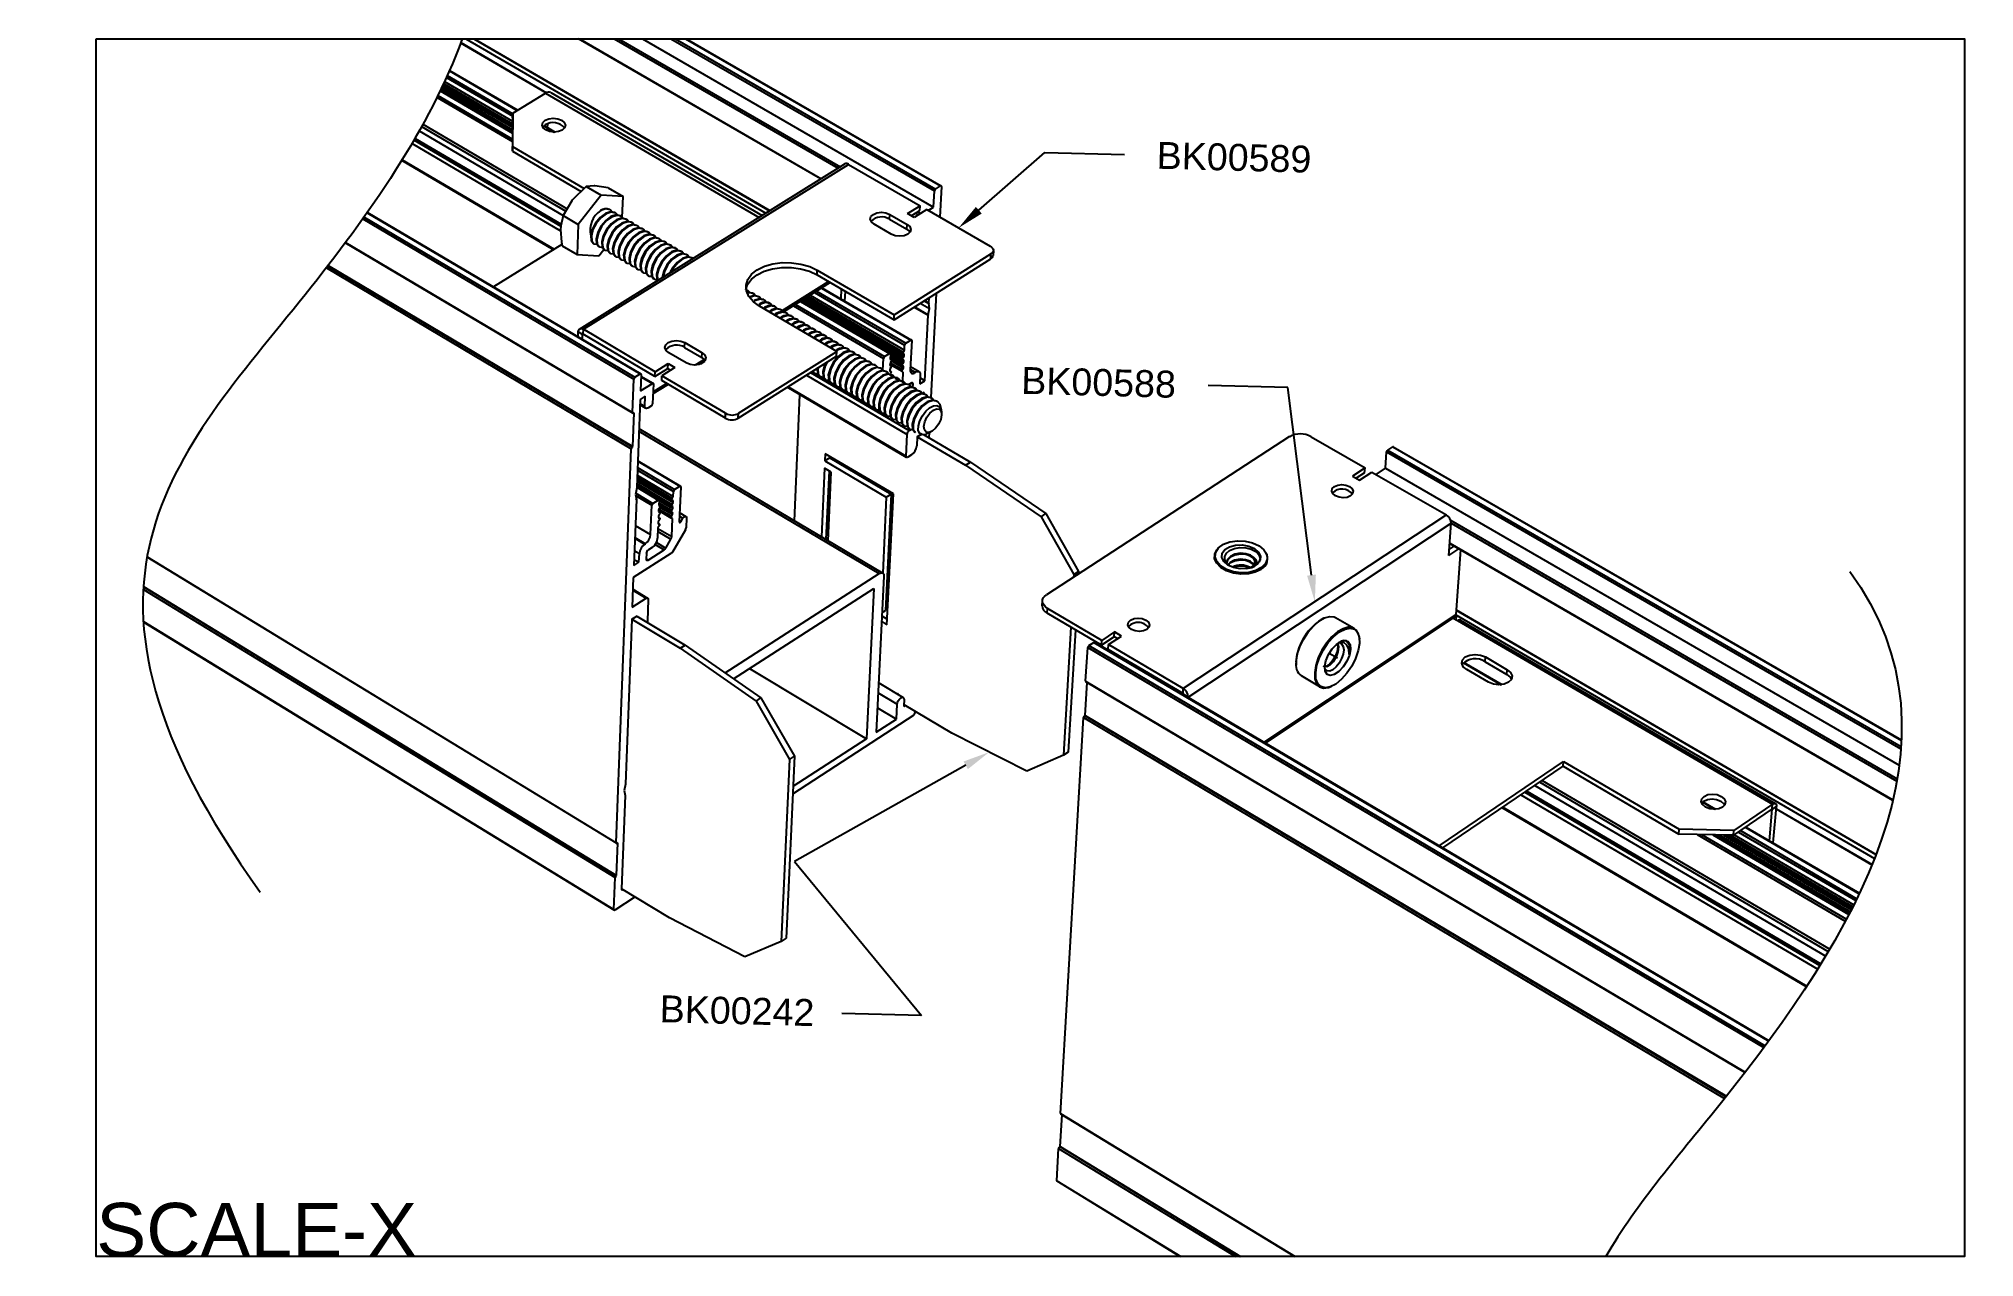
# Model space of a CAD drawing. Extents: x -0.4 to 13.1, y -8.5 to 0.
import ezdxf
from ezdxf import colors
from ezdxf.entities.mleader import LeaderData, LeaderLine
from ezdxf.math import Vec2, Vec3

# ---------------------------------------------------------------- set-up
doc = ezdxf.new("R2010")
doc.units = 0
doc.header["$LTSCALE"] = 0.5
doc.header["$MEASUREMENT"] = 0
doc.linetypes.add('PHANTOM', pattern=[0.5, 0.25, -0.05, 0.05, -0.05, 0.05, -0.05])
for name, color, linetype in [('Brackets', 181, 'CONTINUOUS'), ('Dimension', 10, 'CONTINUOUS'), ('FAB DWG', 221, 'CONTINUOUS'), ('Hardware', 242, 'CONTINUOUS'), ('Housing', 150, 'CONTINUOUS')]:
    doc.layers.add(name, color=color, linetype=linetype)
doc.layers.add('Text-Unprinted', color=131, linetype='CONTINUOUS', plot=False)
doc.styles.add('LSAD_Standard', font='arial.ttf')
doc.styles.get("Standard").update_dxf_attribs({"font": 'arial.ttf'})

msp = doc.modelspace()

# ---------------------------------------------------------------- texts
at = {"layer": 'Text-Unprinted', "ltscale": 0.5, "transparency": 16777216, "style": 'LSAD_Standard'}
msp.add_attdef('SCALE-X', (0, -8.508), 'XEffectiveScaleFactor', height=0.375, dxfattribs=at)

# ---------------------------------------------------------------- linework, layer by layer
at = {"layer": 'Brackets', "linetype": 'Continuous', "transparency": 16777216}
for p, q in [((2.91, -0.52), (3.139, -0.38)), ((3.139, -0.38), (4.63, -1.248)), ((3.175, -0.376), (4.651, -1.235)), ((2.91, -0.52), (2.908, -0.753)), ((2.909, -0.553), (2.91, -0.52)), ((2.909, -0.553), (2.907, -0.786)), ((3.126, -0.609), (3.2, -0.652)), ((3.129, -0.607), (3.205, -0.652)), ((3.153, -0.621), (3.154, -0.594)), ((2.907, -0.786), (2.908, -0.753)), ((2.907, -0.786), (3.387, -1.067)), ((2.908, -0.753), (3.409, -1.046)), ((3.377, -2.028), (5.229, -0.875)), ((3.403, -2.03), (5.255, -0.878)), ((5.255, -0.878), (5.756, -1.167)), ((5.667, -1.222), (5.756, -1.167)), ((5.694, -1.238), (5.754, -1.2)), ((5.802, -1.194), (5.714, -1.249)), ((5.754, -1.2), (5.756, -1.167)), ((5.802, -1.194), (6.246, -1.45)), ((5.554, -1.366), (5.434, -1.296)), ((5.542, -1.261), (5.544, -1.227)), ((5.542, -1.261), (5.662, -1.33)), ((5.544, -1.227), (5.664, -1.297)), ((5.662, -1.33), (5.664, -1.297)), ((5.714, -1.249), (5.667, -1.222)), ((3.253, -1.438), (2.775, -1.733)), ((6.267, -1.481), (6.265, -1.514)), ((5.036, -1.65), (5.037, -1.617)), ((5.037, -1.617), (5.575, -1.93)), ((5.574, -1.964), (6.249, -1.538)), ((5.575, -1.93), (6.25, -1.504)), ((6.249, -1.538), (6.25, -1.504)), ((4.79, -1.901), (5.115, -1.697)), ((5.127, -1.704), (4.799, -1.91)), ((5.036, -1.65), (5.574, -1.964)), ((5.204, -1.818), (5.207, -1.75)), ((5.173, -2.185), (4.634, -1.869)), ((5.23, -1.834), (5.234, -1.766)), ((5.574, -1.964), (5.575, -1.93)), ((3.366, -2.083), (3.367, -2.047)), ((3.398, -2.066), (3.367, -2.047)), ((3.397, -2.101), (3.398, -2.066)), ((3.401, -2.064), (3.398, -2.066)), ((3.401, -2.064), (3.403, -2.03)), ((3.903, -2.36), (3.401, -2.064)), ((3.904, -2.327), (3.403, -2.03)), ((4.11, -2.157), (4.112, -2.123)), ((4.11, -2.157), (4.231, -2.228)), ((4.112, -2.123), (4.232, -2.194)), ((3.904, -2.327), (3.995, -2.27)), ((4.042, -2.297), (3.951, -2.354)), ((3.994, -2.304), (3.995, -2.27)), ((3.995, -2.27), (4.042, -2.297)), ((4.12, -2.265), (4, -2.194)), ((4.187, -2.279), (4.248, -2.241)), ((4.249, -2.255), (4.221, -2.273)), ((4.231, -2.228), (4.232, -2.194)), ((4.485, -2.651), (5.171, -2.218)), ((4.487, -2.617), (5.173, -2.185)), ((5.171, -2.218), (5.173, -2.185)), ((3.995, -2.415), (3.889, -2.481)), ((3.89, -2.466), (3.983, -2.408)), ((3.903, -2.36), (3.994, -2.304)), ((3.903, -2.36), (3.904, -2.327)), ((3.95, -2.388), (3.951, -2.354)), ((4.395, -2.651), (3.95, -2.388)), ((4.396, -2.617), (3.951, -2.354)), ((3.994, -2.304), (4.013, -2.315)), ((4.877, -3.367), (4.916, -2.488)), ((4.395, -2.651), (4.396, -2.617)), ((4.485, -2.651), (4.487, -2.617)), ((5.736, -2.782), (6.073, -2.979)), ((5.779, -2.766), (6.107, -2.958)), ((8.337, -2.78), (6.638, -3.886)), ((8.487, -2.781), (8.864, -2.999)), ((5.093, -2.899), (5.09, -2.95)), ((5.124, -2.929), (5.09, -2.95)), ((5.09, -2.95), (5.519, -3.203)), ((5.569, -3.18), (5.093, -2.899)), ((5.124, -2.918), (5.124, -2.929)), ((5.124, -2.929), (5.553, -3.182)), ((6.073, -2.979), (6.107, -2.958)), ((6.107, -2.958), (6.633, -3.318)), ((5.088, -3), (5.066, -3.479)), ((5.135, -3.028), (5.088, -3)), ((5.12, -3.019), (5.098, -3.498)), ((5.113, -3.507), (5.135, -3.028)), ((6.073, -2.979), (6.6, -3.34)), ((8.864, -2.999), (8.776, -3.056)), ((8.776, -3.056), (8.824, -3.084)), ((8.861, -3.032), (8.802, -3.071)), ((8.824, -3.084), (8.912, -3.027)), ((8.861, -3.032), (8.864, -2.999)), ((8.912, -3.027), (9.432, -3.327)), ((5.519, -3.203), (5.494, -3.733)), ((5.553, -3.182), (5.513, -3.994)), ((5.519, -3.203), (5.553, -3.182)), ((5.524, -4.094), (5.569, -3.18)), ((6.6, -3.34), (6.633, -3.318)), ((6.6, -3.34), (6.83, -3.743)), ((6.633, -3.318), (6.863, -3.721)), ((9.432, -3.327), (7.594, -4.54)), ((7.627, -4.599), (9.465, -3.385)), ((9.448, -3.611), (9.465, -3.385)), ((7.825, -3.649), (7.821, -3.64)), ((9.448, -3.611), (9.519, -3.564)), ((9.451, -3.569), (9.487, -3.545)), ((9.531, -3.571), (9.497, -4.022)), ((6.83, -3.743), (6.828, -3.762)), ((6.83, -3.743), (6.863, -3.721)), ((6.863, -3.721), (6.862, -3.74)), ((8.09, -3.673), (8.076, -3.689)), ((8.171, -3.662), (8.166, -3.671)), ((3.741, -4.055), (4.079, -4.258)), ((3.776, -4.033), (4.114, -4.236)), ((5.489, -4.031), (5.526, -4.054)), ((5.49, -4.009), (5.513, -3.994)), ((6.608, -3.961), (6.61, -3.927)), ((6.644, -4.014), (6.646, -3.98)), ((7.022, -4.237), (6.644, -4.014)), ((7.024, -4.203), (6.646, -3.98)), ((9.497, -4.022), (8.157, -4.914)), ((8.168, -4.921), (9.48, -4.048)), ((8.575, -4.048), (8.58, -4.046)), ((8.658, -4.043), (8.788, -4.119)), ((9.503, -4.033), (9.48, -4.048)), ((9.48, -4.048), (9.509, -4.065)), ((9.501, -4.061), (9.503, -4.033)), ((5.487, -4.072), (5.524, -4.094)), ((6.808, -4.111), (6.757, -5.006)), ((6.84, -4.13), (6.79, -4.984)), ((7.112, -4.178), (7.022, -4.237)), ((7.114, -4.144), (7.024, -4.203)), ((7.072, -4.232), (7.162, -4.173)), ((7.112, -4.178), (7.114, -4.144)), ((7.134, -4.191), (7.112, -4.178)), ((7.162, -4.173), (7.114, -4.144)), ((8.824, -4.188), (8.824, -4.194)), ((9.509, -4.065), (11.71, -5.347)), ((9.529, -4.062), (11.73, -5.343)), ((4.079, -4.258), (4.114, -4.236)), ((4.079, -4.258), (4.609, -4.627)), ((4.114, -4.236), (4.643, -4.604)), ((7.022, -4.237), (7.024, -4.203)), ((7.07, -4.266), (7.072, -4.232)), ((7.592, -4.574), (7.07, -4.266)), ((7.594, -4.54), (7.072, -4.232)), ((8.614, -4.292), (8.672, -4.326)), ((9.703, -4.353), (9.705, -4.319)), ((9.705, -4.319), (9.857, -4.408)), ((8.382, -4.347), (8.382, -4.377)), ((8.383, -4.382), (8.382, -4.377)), ((8.548, -4.528), (8.419, -4.452)), ((9.726, -4.495), (9.574, -4.407)), ((9.703, -4.353), (9.854, -4.441)), ((9.854, -4.441), (9.857, -4.408)), ((7.592, -4.574), (7.594, -4.54)), ((7.595, -4.58), (7.627, -4.599)), ((7.595, -4.58), (7.595, -4.582)), ((8.631, -4.524), (8.626, -4.526)), ((4.609, -4.627), (4.643, -4.604)), ((4.609, -4.627), (4.842, -5.035)), ((4.643, -4.604), (4.877, -5.013)), ((5.976, -4.852), (5.643, -4.653)), ((7.627, -4.599), (7.627, -4.601)), ((6.501, -5.116), (5.976, -4.852)), ((6.79, -4.984), (6.757, -5.006)), ((4.842, -5.035), (4.785, -6.306)), ((4.877, -5.013), (4.819, -6.284)), ((4.842, -5.035), (4.877, -5.013)), ((6.757, -5.006), (6.501, -5.116)), ((9.382, -5.638), (10.251, -5.05)), ((9.407, -5.653), (10.248, -5.083)), ((10.248, -5.083), (10.251, -5.05)), ((10.248, -5.083), (11.056, -5.556)), ((10.251, -5.05), (11.059, -5.523)), ((11.707, -5.381), (11.438, -5.565)), ((11.71, -5.347), (11.441, -5.532)), ((11.689, -5.603), (11.709, -5.382)), ((11.707, -5.381), (11.71, -5.347)), ((11.709, -5.382), (11.707, -5.381)), ((11.709, -5.382), (11.737, -5.363)), ((11.714, -5.618), (11.737, -5.363)), ((11.056, -5.556), (11.059, -5.523)), ((11.441, -5.532), (11.059, -5.523)), ((11.438, -5.565), (11.441, -5.532)), ((11.438, -5.565), (11.056, -5.556)), ((4.004, -6.142), (3.67, -5.938)), ((4.531, -6.414), (4.004, -6.142)), ((4.785, -6.306), (4.531, -6.414)), ((4.819, -6.284), (4.785, -6.306))]:
    msp.add_line(p, q, dxfattribs=at)
at = {"layer": 'Brackets', "linetype": 'Continuous', "transparency": 16777216, "flags": 128}
for points in [[(3.136, -0.569), (3.162, -0.559), (3.193, -0.555), (3.224, -0.559), (3.251, -0.569), (3.269, -0.585), (3.277, -0.604), (3.271, -0.622), (3.255, -0.638), (3.229, -0.648), (3.198, -0.652), (3.167, -0.648), (3.14, -0.637), (3.122, -0.622), (3.114, -0.603), (3.12, -0.585), (3.136, -0.569)], [(3.118, -0.618), (3.119, -0.618), (3.135, -0.602)], [(5.434, -1.296), (5.415, -1.28), (5.407, -1.261), (5.412, -1.242), (5.429, -1.227), (5.454, -1.216), (5.485, -1.212), (5.516, -1.216), (5.544, -1.227)], [(5.664, -1.297), (5.683, -1.313), (5.69, -1.332), (5.686, -1.35), (5.669, -1.366), (5.644, -1.377), (5.613, -1.38), (5.581, -1.376), (5.554, -1.366)], [(5.662, -1.33), (5.681, -1.346), (5.685, -1.352)], [(6.246, -1.45), (6.254, -1.456), (6.261, -1.463), (6.265, -1.47), (6.267, -1.477), (6.266, -1.485), (6.263, -1.492), (6.258, -1.499), (6.25, -1.504)], [(4.538, -1.755), (4.55, -1.716), (4.577, -1.68), (4.616, -1.649), (4.667, -1.624), (4.725, -1.607), (4.789, -1.598), (4.856, -1.598), (4.921, -1.608), (4.982, -1.625), (5.036, -1.65)], [(4.634, -1.869), (4.591, -1.838), (4.559, -1.801), (4.542, -1.762), (4.54, -1.722), (4.552, -1.682), (4.578, -1.646), (4.618, -1.615), (4.668, -1.59), (4.727, -1.573), (4.791, -1.564), (4.857, -1.565), (4.923, -1.574), (4.984, -1.592), (5.037, -1.617)], [(3.367, -2.047), (3.368, -2.04), (3.37, -2.035), (3.374, -2.03), (3.378, -2.027), (3.383, -2.025), (3.389, -2.025), (3.396, -2.027), (3.403, -2.03)], [(4, -2.194), (3.981, -2.177), (3.973, -2.158), (3.979, -2.139), (3.995, -2.123), (4.021, -2.112), (4.053, -2.108), (4.084, -2.112), (4.112, -2.123)], [(4.232, -2.194), (4.251, -2.211), (4.259, -2.23), (4.254, -2.249), (4.237, -2.265), (4.211, -2.276), (4.179, -2.28), (4.148, -2.276), (4.12, -2.265)], [(4.231, -2.228), (4.25, -2.244), (4.254, -2.25)], [(8.763, -3.194), (8.739, -3.204), (8.711, -3.207), (8.682, -3.203), (8.657, -3.193), (8.639, -3.178), (8.632, -3.161), (8.635, -3.143), (8.65, -3.128), (8.673, -3.119), (8.701, -3.115), (8.73, -3.119), (8.756, -3.129), (8.773, -3.144), (8.781, -3.161), (8.777, -3.179), (8.763, -3.194)], [(8.123, -3.542), (8.157, -3.57), (8.177, -3.602), (8.181, -3.635), (8.168, -3.667), (8.141, -3.695), (8.101, -3.716), (8.052, -3.729), (7.998, -3.732), (7.944, -3.724), (7.895, -3.708), (7.855, -3.683), (7.828, -3.653), (7.816, -3.62), (7.821, -3.586), (7.841, -3.556), (7.875, -3.531), (7.92, -3.515), (7.972, -3.507), (8.027, -3.509), (8.078, -3.521), (8.123, -3.542)], [(8.138, -3.707), (8.097, -3.726), (8.049, -3.738), (7.996, -3.74), (7.944, -3.733), (7.896, -3.717), (7.856, -3.694), (7.828, -3.665), (7.813, -3.633), (7.814, -3.6), (7.829, -3.57), (7.83, -3.569)], [(8.166, -3.671), (8.163, -3.676), (8.137, -3.703), (8.098, -3.724), (8.05, -3.736), (7.997, -3.739), (7.944, -3.732), (7.897, -3.715), (7.858, -3.691), (7.832, -3.662), (7.825, -3.649)], [(8.092, -3.562), (8.12, -3.586), (8.134, -3.614), (8.131, -3.643), (8.113, -3.67), (8.08, -3.69), (8.038, -3.701), (7.991, -3.703), (7.945, -3.694), (7.905, -3.677), (7.877, -3.652), (7.863, -3.624), (7.866, -3.595), (7.884, -3.569), (7.917, -3.549), (7.959, -3.537), (8.006, -3.536), (8.052, -3.544), (8.092, -3.562)], [(7.914, -3.68), (7.898, -3.666), (7.885, -3.643), (7.884, -3.618), (7.895, -3.595), (7.918, -3.575), (7.951, -3.561), (7.99, -3.554), (8.031, -3.556), (8.069, -3.566), (8.101, -3.583), (8.122, -3.605), (8.13, -3.63), (8.123, -3.655), (8.117, -3.665), (8.117, -3.665)], [(8.086, -3.625), (8.064, -3.609), (8.031, -3.598), (7.993, -3.595), (7.955, -3.602), (7.923, -3.617), (7.903, -3.639), (7.897, -3.66)], [(8.09, -3.673), (8.096, -3.653), (8.087, -3.632), (8.064, -3.614), (8.031, -3.603), (7.993, -3.6), (7.954, -3.607), (7.923, -3.622), (7.902, -3.644), (7.897, -3.665)], [(8.087, -3.676), (8.083, -3.668), (8.062, -3.651), (8.028, -3.64), (7.991, -3.637), (7.952, -3.644), (7.921, -3.659), (7.907, -3.674)], [(8.086, -3.68), (8.084, -3.674), (8.061, -3.657), (8.028, -3.645), (7.99, -3.642), (7.952, -3.649), (7.92, -3.664), (7.909, -3.676)], [(8.036, -3.702), (8.073, -3.693), (8.098, -3.677), (8.107, -3.658), (8.102, -3.64), (8.086, -3.625)], [(6.646, -3.98), (6.631, -3.97), (6.621, -3.958), (6.613, -3.946), (6.61, -3.933), (6.611, -3.92), (6.616, -3.907), (6.625, -3.896), (6.638, -3.886)], [(7.339, -4.127), (7.315, -4.137), (7.287, -4.141), (7.257, -4.137), (7.232, -4.127), (7.214, -4.112), (7.207, -4.094), (7.211, -4.076), (7.226, -4.061), (7.25, -4.051), (7.278, -4.047), (7.307, -4.051), (7.333, -4.061), (7.35, -4.076), (7.358, -4.094), (7.354, -4.112), (7.339, -4.127)], [(8.382, -4.352), (8.39, -4.302), (8.408, -4.249), (8.433, -4.196), (8.466, -4.146), (8.503, -4.103), (8.542, -4.069), (8.581, -4.046), (8.617, -4.036), (8.648, -4.039), (8.658, -4.043)], [(8.824, -4.188), (8.818, -4.159), (8.802, -4.131), (8.778, -4.114), (8.746, -4.111), (8.71, -4.122), (8.671, -4.144), (8.632, -4.179), (8.595, -4.222), (8.563, -4.272), (8.537, -4.325), (8.52, -4.378), (8.512, -4.428)], [(8.519, -4.428), (8.528, -4.377), (8.546, -4.323), (8.573, -4.269), (8.607, -4.219), (8.645, -4.177), (8.685, -4.144), (8.724, -4.124), (8.759, -4.118), (8.789, -4.126), (8.811, -4.148), (8.823, -4.181), (8.825, -4.225), (8.816, -4.275), (8.798, -4.329), (8.771, -4.383), (8.737, -4.433), (8.699, -4.475), (8.66, -4.508), (8.621, -4.528), (8.585, -4.534), (8.555, -4.526), (8.534, -4.505), (8.521, -4.471), (8.519, -4.428)], [(8.67, -4.227), (8.674, -4.245), (8.669, -4.28), (8.656, -4.316), (8.635, -4.349), (8.613, -4.373), (8.591, -4.385), (8.573, -4.383), (8.573, -4.383)], [(8.674, -4.224), (8.679, -4.248), (8.674, -4.283), (8.661, -4.318), (8.641, -4.352), (8.618, -4.376), (8.596, -4.388), (8.578, -4.386), (8.578, -4.386)], [(8.582, -4.386), (8.59, -4.346), (8.608, -4.303), (8.633, -4.263), (8.664, -4.231), (8.695, -4.21), (8.724, -4.203), (8.746, -4.211), (8.759, -4.233), (8.762, -4.266), (8.754, -4.307), (8.736, -4.349), (8.711, -4.389), (8.681, -4.421), (8.649, -4.442), (8.621, -4.449), (8.598, -4.441), (8.585, -4.419), (8.582, -4.386)], [(8.582, -4.386), (8.59, -4.346), (8.608, -4.303), (8.633, -4.263), (8.664, -4.231), (8.695, -4.21), (8.724, -4.203), (8.746, -4.211), (8.759, -4.233), (8.762, -4.266), (8.754, -4.307), (8.736, -4.349), (8.711, -4.389), (8.681, -4.421), (8.649, -4.442), (8.621, -4.449), (8.598, -4.441), (8.585, -4.419), (8.582, -4.386)], [(8.7, -4.228), (8.711, -4.245), (8.715, -4.269), (8.711, -4.299), (8.7, -4.331), (8.683, -4.362), (8.662, -4.389), (8.639, -4.409), (8.617, -4.418), (8.598, -4.417), (8.585, -4.404), (8.582, -4.391)], [(8.753, -4.301), (8.75, -4.264), (8.737, -4.236), (8.715, -4.219), (8.687, -4.217), (8.679, -4.22)], [(8.732, -4.205), (8.732, -4.205), (8.751, -4.227), (8.757, -4.265), (8.753, -4.301)], [(9.574, -4.407), (9.55, -4.387), (9.54, -4.363), (9.545, -4.339), (9.564, -4.319), (9.595, -4.306), (9.633, -4.301), (9.671, -4.306), (9.705, -4.319)], [(8.512, -4.428), (8.514, -4.471), (8.525, -4.504), (8.546, -4.527), (8.574, -4.536), (8.608, -4.533), (8.626, -4.526)], [(9.857, -4.408), (9.881, -4.428), (9.891, -4.452), (9.886, -4.476), (9.867, -4.496), (9.836, -4.509), (9.798, -4.514), (9.76, -4.509), (9.726, -4.495)], [(9.854, -4.441), (9.878, -4.461), (9.887, -4.477)], [(11.362, -5.368), (11.336, -5.379), (11.304, -5.383), (11.272, -5.379), (11.243, -5.368), (11.222, -5.35), (11.213, -5.33), (11.217, -5.31), (11.233, -5.293), (11.259, -5.281), (11.291, -5.277), (11.323, -5.281), (11.352, -5.293), (11.373, -5.31), (11.382, -5.33), (11.378, -5.351), (11.362, -5.368)], [(11.217, -5.339), (11.23, -5.326), (11.256, -5.315), (11.288, -5.311), (11.32, -5.315), (11.349, -5.326), (11.37, -5.344), (11.376, -5.355)], [(11.71, -5.347), (11.716, -5.344), (11.721, -5.342), (11.726, -5.341), (11.73, -5.343), (11.734, -5.346), (11.736, -5.35), (11.737, -5.356), (11.737, -5.363)]]:
    msp.add_lwpolyline(points, dxfattribs=at)
at = {"layer": 'Brackets', "linetype": 'Continuous', "transparency": 16777216}
for centre, radius, start, end in [((3.161, -0.408), 0.035, 66.6331, 127.8058), ((3.192, -0.689), 0.103, 39.722, 123.0526), ((5.241, -0.897), 0.0246, 53.0699, 117.2395), ((5.486, -1.353), 0.108, 58.6627, 132.7772), ((6.234, -1.511), 0.0307, 297.5918, 353.5026), ((3.4, -2.065), 0.00193, 48.0072, 183.4214), ((4.054, -2.25), 0.109, 58.4679, 133.7246), ((4.44, -2.569), 0.0937, 240.9596, 298.6738), ((4.442, -2.535), 0.0938, 240.9678, 298.6631), ((8.412, -2.916), 0.155, 60.8639, 118.7778), ((8.701, -3.239), 0.0927, 37.4876, 134.4131), ((9.397, -3.385), 0.0674, 0.0693, 59.0982), ((8.055, -3.652), 0.0409, 329.5871, 40.1888), ((8.101, -3.633), 0.0823, 296.3362, 34.1469), ((7.996, -3.799), 0.122, 58.2389, 118.4117), ((7.995, -3.816), 0.132, 63.5924, 112.6827), ((8.038, -3.59), 0.109, 291.6974, 316.234), ((6.668, -3.959), 0.0599, 181.6272, 246.1536), ((8.769, -4.385), 0.389, 119.9629, 174.3263), ((9.51, -4.022), 0.0122, 180.1515, 239.0383), ((7.278, -4.171), 0.093, 37.6214, 135.4964), ((9.522, -4.081), 0.0204, 68.6367, 131.363), ((8.681, -4.248), 0.0274, 44.2758, 99.6817), ((8.716, -4.25), 0.0448, 33.6668, 126.1929), ((8.648, -4.263), 0.111, 340.0465, 19.7793), ((8.477, -4.374), 0.0972, 166.4344, 233.2297), ((9.634, -4.46), 0.128, 57.4715, 135.4056), ((7.589, -4.58), 0.00633, 0.7835, 58.5564), ((7.558, -4.6), 0.0697, 0.7748, 58.5637), ((11.708, -5.381), 0.00146, 340.2388, 138.9537)]:
    msp.add_arc(centre, radius, start, end, dxfattribs=at)
at = {"layer": 'Dimension', "transparency": 16777216}
for points, knots in [([(2.556, 0), (2.334, -0.621), (1.024, -2.486), (-0.402, -3.804), (1.145, -5.962)], [0.510005, 0.510005, 0.510005, 0.510005, 1, 2, 2, 2, 2]), ([(12.25, -3.721), (13.12, -4.912), (11.988, -6.741), (10.763, -8.136), (10.545, -8.508)], [0, 0, 0, 0, 1, 1.32827, 1.32827, 1.32827, 1.32827])]:
    msp.add_open_spline(points, degree=3, knots=knots, dxfattribs=at)
at = {"layer": 'FAB DWG', "linetype": 'Continuous', "transparency": 16777216}
for p, q in [((4.548, -1.756), (4.552, -1.758)), ((4.819, -1.914), (4.823, -1.917)), ((5.736, -2.782), (5.77, -2.76)), ((3.741, -4.055), (3.776, -4.033))]:
    msp.add_line(p, q, dxfattribs=at)
at = {"layer": 'Hardware', "linetype": 'Continuous', "transparency": 16777216}
for p, q in [((3.423, -1.032), (3.327, -1.125)), ((3.423, -1.032), (3.527, -1.094)), ((3.576, -1.042), (3.484, -1.028)), ((3.576, -1.042), (3.68, -1.103)), ((3.527, -1.094), (3.367, -1.297)), ((3.68, -1.103), (3.527, -1.094)), ((3.624, -1.215), (3.629, -1.218)), ((3.675, -1.249), (3.68, -1.103)), ((3.262, -1.235), (3.367, -1.297)), ((3.367, -1.297), (3.359, -1.508)), ((3.663, -1.237), (3.667, -1.24)), ((3.701, -1.26), (3.706, -1.263)), ((3.739, -1.282), (3.744, -1.285)), ((3.778, -1.305), (3.782, -1.307)), ((3.816, -1.327), (3.821, -1.33)), ((3.854, -1.35), (3.859, -1.352)), ((3.255, -1.447), (3.359, -1.508)), ((3.477, -1.433), (3.473, -1.43)), ((3.516, -1.455), (3.511, -1.452)), ((3.512, -1.517), (3.547, -1.473)), ((3.554, -1.478), (3.549, -1.475)), ((3.893, -1.372), (3.897, -1.375)), ((3.931, -1.395), (3.936, -1.397)), ((3.969, -1.417), (3.974, -1.42)), ((4.008, -1.44), (4.013, -1.442)), ((4.046, -1.462), (4.051, -1.465)), ((4.085, -1.485), (4.09, -1.487)), ((3.359, -1.508), (3.512, -1.517)), ((3.592, -1.5), (3.587, -1.497)), ((3.631, -1.523), (3.626, -1.52)), ((3.669, -1.545), (3.664, -1.542)), ((3.707, -1.568), (3.702, -1.565)), ((3.746, -1.59), (3.741, -1.587)), ((3.784, -1.613), (3.779, -1.61)), ((4.123, -1.507), (4.128, -1.51)), ((4.162, -1.53), (4.167, -1.532)), ((3.822, -1.635), (3.817, -1.632)), ((3.861, -1.658), (3.856, -1.655)), ((3.899, -1.68), (3.894, -1.677)), ((4.586, -1.778), (4.591, -1.781)), ((4.625, -1.801), (4.63, -1.804)), ((4.664, -1.823), (4.668, -1.826)), ((4.702, -1.846), (4.707, -1.849)), ((4.741, -1.869), (4.746, -1.872)), ((4.78, -1.891), (4.785, -1.894)), ((4.857, -1.937), (4.862, -1.94)), ((4.896, -1.96), (4.901, -1.962)), ((4.935, -1.982), (4.94, -1.985)), ((4.974, -2.005), (4.979, -2.008)), ((5.013, -2.028), (5.018, -2.031)), ((5.052, -2.051), (5.056, -2.053)), ((5.091, -2.073), (5.095, -2.076)), ((5.129, -2.096), (5.134, -2.099)), ((5.168, -2.119), (5.173, -2.122)), ((5.207, -2.142), (5.212, -2.145)), ((5.246, -2.165), (5.251, -2.167)), ((5.285, -2.187), (5.29, -2.19)), ((5.324, -2.21), (5.329, -2.213)), ((5.363, -2.233), (5.368, -2.236)), ((5.402, -2.256), (5.407, -2.259)), ((5.441, -2.279), (5.446, -2.282)), ((5.006, -2.323), (5.015, -2.335)), ((5.02, -2.338), (5.015, -2.335)), ((5.059, -2.361), (5.054, -2.358)), ((5.098, -2.384), (5.093, -2.381)), ((5.137, -2.407), (5.132, -2.404)), ((5.176, -2.43), (5.171, -2.427)), ((5.48, -2.302), (5.485, -2.304)), ((5.519, -2.324), (5.524, -2.327)), ((5.543, -2.349), (5.57, -2.365)), ((5.558, -2.347), (5.563, -2.35)), ((5.582, -2.372), (5.609, -2.388)), ((5.598, -2.37), (5.602, -2.373)), ((5.634, -2.403), (5.635, -2.4)), ((5.637, -2.393), (5.642, -2.396)), ((5.676, -2.416), (5.681, -2.419)), ((5.215, -2.453), (5.21, -2.45)), ((5.254, -2.476), (5.249, -2.473)), ((5.293, -2.498), (5.288, -2.496)), ((5.332, -2.521), (5.327, -2.518)), ((5.371, -2.544), (5.366, -2.541)), ((5.41, -2.567), (5.405, -2.564)), ((5.715, -2.439), (5.72, -2.442)), ((5.754, -2.462), (5.759, -2.465)), ((5.793, -2.485), (5.798, -2.488)), ((5.833, -2.508), (5.837, -2.511)), ((5.872, -2.531), (5.882, -2.536)), ((5.449, -2.59), (5.444, -2.587)), ((5.488, -2.613), (5.483, -2.61)), ((5.527, -2.636), (5.522, -2.633)), ((5.566, -2.659), (5.561, -2.656)), ((5.605, -2.682), (5.601, -2.679)), ((5.645, -2.705), (5.64, -2.702)), ((5.906, -2.609), (5.906, -2.619)), ((5.684, -2.728), (5.679, -2.725)), ((5.723, -2.751), (5.718, -2.748)), ((5.826, -2.749), (5.801, -2.761)), ((5.825, -2.749), (5.83, -2.746)), ((5.831, -2.747), (5.826, -2.749))]:
    msp.add_line(p, q, dxfattribs=at)
at = {"layer": 'Hardware', "linetype": 'Continuous', "transparency": 16777216, "flags": 128}
for points in [[(3.484, -1.028), (3.479, -1.028), (3.423, -1.032)], [(3.327, -1.125), (3.322, -1.132), (3.262, -1.235)], [(3.624, -1.215), (3.593, -1.209), (3.557, -1.22), (3.52, -1.248), (3.487, -1.288), (3.465, -1.332), (3.454, -1.375), (3.457, -1.41), (3.473, -1.43)], [(3.643, -1.233), (3.629, -1.218), (3.598, -1.211), (3.562, -1.223), (3.525, -1.251), (3.492, -1.291), (3.47, -1.334), (3.459, -1.378), (3.462, -1.412), (3.477, -1.433), (3.498, -1.435)], [(3.604, -1.211), (3.591, -1.195), (3.56, -1.189), (3.524, -1.201)], [(3.262, -1.235), (3.245, -1.308), (3.243, -1.332)], [(3.243, -1.332), (3.25, -1.422), (3.255, -1.447)], [(3.663, -1.237), (3.631, -1.231), (3.595, -1.243), (3.559, -1.27), (3.526, -1.31), (3.503, -1.354), (3.492, -1.397), (3.495, -1.432), (3.511, -1.452)], [(3.681, -1.256), (3.667, -1.24), (3.636, -1.234), (3.6, -1.246), (3.563, -1.273), (3.53, -1.313), (3.508, -1.357), (3.497, -1.4), (3.5, -1.435), (3.516, -1.455), (3.536, -1.458)], [(3.701, -1.26), (3.67, -1.253), (3.634, -1.265), (3.597, -1.293), (3.564, -1.333), (3.541, -1.377), (3.531, -1.42), (3.534, -1.455), (3.549, -1.475)], [(3.719, -1.278), (3.706, -1.263), (3.674, -1.256), (3.638, -1.268), (3.602, -1.296), (3.569, -1.336), (3.546, -1.379), (3.535, -1.423), (3.538, -1.457), (3.554, -1.478), (3.574, -1.48)], [(3.739, -1.282), (3.708, -1.276), (3.672, -1.288), (3.635, -1.315), (3.602, -1.355), (3.58, -1.399), (3.569, -1.442), (3.572, -1.477), (3.587, -1.497)], [(3.758, -1.301), (3.744, -1.285), (3.713, -1.279), (3.677, -1.291), (3.64, -1.318), (3.607, -1.358), (3.585, -1.402), (3.574, -1.445), (3.577, -1.48), (3.592, -1.5), (3.613, -1.503)], [(3.777, -1.305), (3.746, -1.298), (3.71, -1.31), (3.674, -1.338), (3.641, -1.378), (3.618, -1.422), (3.607, -1.465), (3.61, -1.5), (3.626, -1.52)], [(3.796, -1.323), (3.782, -1.308), (3.751, -1.301), (3.715, -1.313), (3.678, -1.341), (3.645, -1.381), (3.623, -1.424), (3.612, -1.468), (3.615, -1.502), (3.631, -1.523), (3.651, -1.525)], [(3.816, -1.327), (3.785, -1.321), (3.749, -1.333), (3.712, -1.36), (3.679, -1.4), (3.656, -1.444), (3.646, -1.487), (3.649, -1.522), (3.664, -1.542)], [(3.834, -1.346), (3.821, -1.33), (3.79, -1.324), (3.753, -1.335), (3.717, -1.363), (3.684, -1.403), (3.661, -1.447), (3.65, -1.49), (3.653, -1.525), (3.669, -1.545), (3.689, -1.548)], [(3.854, -1.35), (3.823, -1.343), (3.787, -1.355), (3.75, -1.383), (3.717, -1.423), (3.695, -1.467), (3.684, -1.51), (3.687, -1.545), (3.702, -1.565)], [(3.873, -1.368), (3.859, -1.352), (3.828, -1.346), (3.792, -1.358), (3.755, -1.386), (3.722, -1.426), (3.7, -1.469), (3.689, -1.513), (3.692, -1.547), (3.707, -1.568), (3.728, -1.57)], [(3.893, -1.372), (3.861, -1.366), (3.825, -1.378), (3.789, -1.405), (3.756, -1.445), (3.733, -1.489), (3.722, -1.532), (3.725, -1.567), (3.741, -1.587)], [(3.911, -1.391), (3.898, -1.375), (3.866, -1.369), (3.83, -1.38), (3.794, -1.408), (3.76, -1.448), (3.738, -1.492), (3.727, -1.535), (3.73, -1.57), (3.746, -1.59), (3.766, -1.593)], [(3.931, -1.395), (3.9, -1.388), (3.864, -1.4), (3.827, -1.428), (3.794, -1.468), (3.772, -1.512), (3.761, -1.555), (3.764, -1.59), (3.779, -1.61)], [(3.95, -1.413), (3.936, -1.397), (3.905, -1.391), (3.869, -1.403), (3.832, -1.431), (3.799, -1.471), (3.776, -1.514), (3.765, -1.558), (3.768, -1.592), (3.784, -1.613), (3.804, -1.615)], [(3.969, -1.417), (3.938, -1.411), (3.902, -1.423), (3.866, -1.45), (3.833, -1.49), (3.81, -1.534), (3.799, -1.577), (3.802, -1.612), (3.817, -1.632)], [(3.988, -1.436), (3.974, -1.42), (3.943, -1.414), (3.907, -1.425), (3.87, -1.453), (3.837, -1.493), (3.815, -1.537), (3.804, -1.58), (3.807, -1.615), (3.822, -1.635), (3.843, -1.638)], [(4.008, -1.44), (3.977, -1.433), (3.941, -1.445), (3.904, -1.473), (3.871, -1.513), (3.848, -1.557), (3.837, -1.6), (3.84, -1.635), (3.856, -1.655)], [(4.026, -1.458), (4.013, -1.442), (3.982, -1.436), (3.945, -1.448), (3.909, -1.476), (3.876, -1.516), (3.853, -1.559), (3.842, -1.603), (3.845, -1.638), (3.861, -1.658), (3.881, -1.66)], [(4.046, -1.462), (4.015, -1.456), (3.979, -1.468), (3.942, -1.495), (3.909, -1.535), (3.887, -1.579), (3.876, -1.623), (3.879, -1.657), (3.894, -1.677)], [(4.065, -1.481), (4.051, -1.465), (4.02, -1.459), (3.984, -1.47), (3.947, -1.498), (3.914, -1.538), (3.892, -1.582), (3.881, -1.625), (3.884, -1.66), (3.899, -1.68), (3.92, -1.683)], [(4.085, -1.485), (4.054, -1.478), (4.018, -1.49), (3.981, -1.518), (3.948, -1.558), (3.925, -1.602), (3.914, -1.645), (3.917, -1.68), (3.923, -1.688)], [(4.103, -1.503), (4.09, -1.487), (4.058, -1.481), (4.022, -1.493), (3.986, -1.521), (3.953, -1.561), (3.93, -1.605), (3.919, -1.648), (3.922, -1.683), (3.925, -1.687)], [(4.123, -1.507), (4.092, -1.501), (4.056, -1.513), (4.019, -1.54), (3.986, -1.58), (3.964, -1.624), (3.953, -1.668), (3.953, -1.67)], [(4.142, -1.526), (4.128, -1.51), (4.097, -1.504), (4.061, -1.516), (4.024, -1.543), (3.991, -1.583), (3.969, -1.627), (3.959, -1.666)], [(4.162, -1.53), (4.131, -1.523), (4.095, -1.535), (4.058, -1.563), (4.025, -1.603), (4.01, -1.632)], [(4.167, -1.532), (4.135, -1.526), (4.099, -1.538), (4.063, -1.566), (4.03, -1.606), (4.018, -1.629)], [(4.586, -1.778), (4.555, -1.772), (4.549, -1.774)], [(4.566, -1.774), (4.553, -1.758), (4.552, -1.758)], [(4.605, -1.797), (4.591, -1.781), (4.56, -1.775), (4.553, -1.777)], [(4.625, -1.801), (4.594, -1.795), (4.563, -1.805)], [(4.644, -1.819), (4.63, -1.804), (4.599, -1.797), (4.565, -1.809)], [(4.682, -1.842), (4.669, -1.826), (4.638, -1.82), (4.601, -1.832), (4.596, -1.836)], [(4.664, -1.823), (4.633, -1.817), (4.597, -1.829)], [(4.721, -1.865), (4.707, -1.849), (4.676, -1.843), (4.64, -1.855), (4.631, -1.862)], [(4.76, -1.888), (4.746, -1.872), (4.715, -1.865), (4.679, -1.878), (4.666, -1.888)], [(4.799, -1.91), (4.785, -1.894), (4.754, -1.888), (4.718, -1.9), (4.704, -1.91)], [(4.837, -1.933), (4.824, -1.917), (4.793, -1.911), (4.757, -1.923), (4.743, -1.933)], [(4.876, -1.956), (4.862, -1.94), (4.831, -1.934), (4.795, -1.946), (4.782, -1.956)], [(4.915, -1.978), (4.901, -1.963), (4.87, -1.956), (4.834, -1.968), (4.821, -1.978)], [(4.954, -2.001), (4.94, -1.985), (4.909, -1.979), (4.873, -1.991), (4.86, -2.001)], [(4.993, -2.024), (4.979, -2.008), (4.948, -2.002), (4.912, -2.014), (4.899, -2.024)], [(5.031, -2.047), (5.018, -2.031), (4.987, -2.025), (4.951, -2.037), (4.937, -2.047)], [(5.07, -2.069), (5.057, -2.053), (5.026, -2.047), (4.99, -2.059), (4.976, -2.07)], [(5.109, -2.092), (5.095, -2.076), (5.064, -2.07), (5.028, -2.082), (5.015, -2.092)], [(5.148, -2.115), (5.134, -2.099), (5.103, -2.093), (5.067, -2.105), (5.054, -2.115)], [(5.187, -2.138), (5.173, -2.122), (5.142, -2.116), (5.106, -2.128), (5.093, -2.138)], [(5.226, -2.161), (5.212, -2.145), (5.181, -2.138), (5.145, -2.151), (5.132, -2.161)], [(5.265, -2.183), (5.251, -2.167), (5.22, -2.161), (5.184, -2.173), (5.171, -2.184)], [(5.094, -2.268), (5.087, -2.283), (5.075, -2.326), (5.078, -2.361), (5.093, -2.381)], [(5.105, -2.26), (5.092, -2.286), (5.08, -2.329), (5.083, -2.364), (5.098, -2.384), (5.119, -2.387)], [(5.285, -2.187), (5.254, -2.181), (5.218, -2.193), (5.182, -2.221), (5.148, -2.262), (5.126, -2.306), (5.114, -2.349), (5.117, -2.384), (5.132, -2.404)], [(5.304, -2.206), (5.29, -2.19), (5.259, -2.184), (5.223, -2.196), (5.187, -2.224), (5.153, -2.265), (5.131, -2.309), (5.119, -2.352), (5.122, -2.387), (5.137, -2.407), (5.158, -2.409)], [(5.324, -2.21), (5.293, -2.204), (5.257, -2.216), (5.221, -2.244), (5.187, -2.285), (5.165, -2.329), (5.153, -2.372), (5.156, -2.407), (5.171, -2.427)], [(5.343, -2.229), (5.329, -2.213), (5.298, -2.207), (5.262, -2.219), (5.226, -2.247), (5.192, -2.287), (5.17, -2.332), (5.158, -2.375), (5.161, -2.41), (5.176, -2.43), (5.197, -2.432)], [(5.363, -2.233), (5.332, -2.227), (5.296, -2.239), (5.26, -2.267), (5.226, -2.307), (5.204, -2.352), (5.192, -2.395), (5.195, -2.43), (5.21, -2.45)], [(5.382, -2.252), (5.368, -2.236), (5.337, -2.23), (5.301, -2.242), (5.265, -2.27), (5.231, -2.31), (5.209, -2.354), (5.197, -2.398), (5.2, -2.433), (5.215, -2.453), (5.236, -2.455)], [(5.402, -2.256), (5.371, -2.25), (5.335, -2.262), (5.299, -2.29), (5.265, -2.33), (5.243, -2.374), (5.231, -2.418), (5.234, -2.453), (5.249, -2.473)], [(5.421, -2.275), (5.407, -2.259), (5.376, -2.253), (5.34, -2.265), (5.304, -2.293), (5.27, -2.333), (5.248, -2.377), (5.236, -2.421), (5.239, -2.456), (5.254, -2.476), (5.275, -2.478)], [(5.441, -2.279), (5.41, -2.273), (5.374, -2.285), (5.338, -2.313), (5.305, -2.353), (5.282, -2.397), (5.27, -2.441), (5.273, -2.476), (5.288, -2.496)], [(5.46, -2.298), (5.446, -2.282), (5.415, -2.275), (5.379, -2.288), (5.343, -2.316), (5.309, -2.356), (5.287, -2.4), (5.275, -2.444), (5.278, -2.478), (5.293, -2.498), (5.314, -2.501)], [(5.48, -2.302), (5.449, -2.296), (5.414, -2.308), (5.377, -2.336), (5.344, -2.376), (5.321, -2.42), (5.309, -2.464), (5.312, -2.499), (5.327, -2.518)], [(5.499, -2.32), (5.485, -2.304), (5.454, -2.298), (5.418, -2.311), (5.382, -2.339), (5.348, -2.379), (5.326, -2.423), (5.314, -2.467), (5.317, -2.501), (5.332, -2.521), (5.353, -2.524)], [(5.007, -2.322), (5.02, -2.338), (5.041, -2.341)], [(5.037, -2.305), (5.039, -2.338), (5.054, -2.358)], [(5.043, -2.299), (5.041, -2.306), (5.044, -2.341), (5.059, -2.361), (5.08, -2.364)], [(5.519, -2.324), (5.489, -2.318), (5.453, -2.331), (5.416, -2.359), (5.383, -2.399), (5.36, -2.443), (5.348, -2.487), (5.351, -2.521), (5.366, -2.541)], [(5.538, -2.343), (5.524, -2.327), (5.493, -2.321), (5.458, -2.333), (5.421, -2.361), (5.388, -2.402), (5.365, -2.446), (5.353, -2.49), (5.356, -2.524), (5.371, -2.544), (5.392, -2.547)], [(5.558, -2.347), (5.528, -2.341), (5.492, -2.353), (5.455, -2.382), (5.422, -2.422), (5.399, -2.466), (5.388, -2.51), (5.39, -2.544), (5.405, -2.564)], [(5.577, -2.366), (5.563, -2.35), (5.533, -2.344), (5.497, -2.356), (5.46, -2.384), (5.427, -2.425), (5.404, -2.469), (5.392, -2.512), (5.395, -2.547), (5.41, -2.567), (5.431, -2.57)], [(5.598, -2.37), (5.567, -2.364), (5.531, -2.376), (5.494, -2.404), (5.461, -2.445), (5.438, -2.489), (5.427, -2.533), (5.429, -2.567), (5.444, -2.587)], [(5.616, -2.389), (5.603, -2.373), (5.572, -2.367), (5.536, -2.379), (5.499, -2.407), (5.466, -2.448), (5.443, -2.492), (5.432, -2.535), (5.434, -2.57), (5.449, -2.59), (5.47, -2.593)], [(5.637, -2.393), (5.606, -2.387), (5.57, -2.399), (5.533, -2.427), (5.5, -2.468), (5.477, -2.512), (5.466, -2.556), (5.468, -2.59), (5.483, -2.61)], [(5.656, -2.412), (5.642, -2.396), (5.611, -2.39), (5.575, -2.402), (5.538, -2.43), (5.505, -2.471), (5.482, -2.515), (5.471, -2.558), (5.473, -2.593), (5.488, -2.613), (5.509, -2.615)], [(5.676, -2.416), (5.645, -2.41), (5.609, -2.422), (5.572, -2.45), (5.539, -2.491), (5.516, -2.535), (5.505, -2.578), (5.507, -2.613), (5.522, -2.633)], [(5.695, -2.435), (5.681, -2.419), (5.65, -2.413), (5.614, -2.425), (5.577, -2.453), (5.544, -2.494), (5.521, -2.538), (5.51, -2.581), (5.512, -2.616), (5.527, -2.636), (5.548, -2.638)], [(5.715, -2.439), (5.684, -2.433), (5.648, -2.445), (5.612, -2.473), (5.578, -2.514), (5.555, -2.558), (5.544, -2.601), (5.546, -2.636), (5.561, -2.656)], [(5.734, -2.458), (5.72, -2.442), (5.689, -2.436), (5.653, -2.448), (5.616, -2.476), (5.583, -2.517), (5.56, -2.561), (5.549, -2.604), (5.551, -2.639), (5.566, -2.659), (5.587, -2.661)], [(5.754, -2.462), (5.723, -2.456), (5.687, -2.468), (5.651, -2.496), (5.617, -2.537), (5.595, -2.581), (5.583, -2.624), (5.586, -2.659), (5.601, -2.679)], [(5.773, -2.481), (5.759, -2.465), (5.728, -2.459), (5.692, -2.471), (5.656, -2.499), (5.622, -2.54), (5.599, -2.584), (5.588, -2.627), (5.59, -2.662), (5.605, -2.682), (5.626, -2.684)], [(5.793, -2.485), (5.763, -2.479), (5.727, -2.491), (5.69, -2.519), (5.657, -2.56), (5.634, -2.604), (5.622, -2.647), (5.625, -2.682), (5.64, -2.702)], [(5.812, -2.504), (5.798, -2.488), (5.767, -2.482), (5.732, -2.494), (5.695, -2.522), (5.662, -2.563), (5.639, -2.607), (5.627, -2.65), (5.63, -2.685), (5.645, -2.705), (5.666, -2.707)], [(5.833, -2.508), (5.802, -2.502), (5.766, -2.514), (5.729, -2.542), (5.696, -2.583), (5.673, -2.627), (5.662, -2.67), (5.664, -2.705), (5.679, -2.725)], [(5.851, -2.527), (5.838, -2.511), (5.807, -2.505), (5.771, -2.517), (5.734, -2.545), (5.701, -2.586), (5.678, -2.63), (5.666, -2.673), (5.669, -2.708), (5.684, -2.728), (5.705, -2.73)], [(5.872, -2.531), (5.841, -2.525), (5.805, -2.537), (5.768, -2.565), (5.735, -2.606), (5.712, -2.65), (5.701, -2.693), (5.703, -2.728), (5.718, -2.748)], [(5.904, -2.594), (5.896, -2.556), (5.877, -2.534), (5.846, -2.528), (5.81, -2.54), (5.773, -2.568), (5.74, -2.609), (5.717, -2.653), (5.706, -2.696), (5.708, -2.731), (5.723, -2.751)], [(5.801, -2.76), (5.793, -2.764), (5.769, -2.767), (5.752, -2.756), (5.743, -2.734), (5.744, -2.704), (5.754, -2.669), (5.771, -2.634), (5.795, -2.603), (5.822, -2.579), (5.849, -2.565), (5.873, -2.563), (5.891, -2.572), (5.903, -2.591), (5.905, -2.609)], [(5.781, -2.708), (5.788, -2.677), (5.802, -2.644), (5.823, -2.615), (5.848, -2.594), (5.871, -2.585), (5.891, -2.588), (5.903, -2.603), (5.906, -2.628), (5.9, -2.66), (5.885, -2.692), (5.864, -2.721), (5.84, -2.742), (5.817, -2.751), (5.797, -2.748), (5.785, -2.733), (5.781, -2.708)]]:
    msp.add_lwpolyline(points, dxfattribs=at)
at = {"layer": 'Hardware', "linetype": 'PHANTOM', "transparency": 16777216, "flags": 128}
msp.add_lwpolyline([(5.781, -2.708), (5.788, -2.677), (5.802, -2.644), (5.823, -2.615), (5.848, -2.594), (5.871, -2.585), (5.891, -2.588), (5.903, -2.603), (5.906, -2.628), (5.9, -2.66), (5.885, -2.692), (5.864, -2.721), (5.84, -2.742), (5.817, -2.751), (5.797, -2.748), (5.785, -2.733), (5.781, -2.708)], dxfattribs=at)
at = {"layer": 'Hardware', "linetype": 'Continuous', "transparency": 16777216}
for centre, radius, start, end in [((3.612, -1.337), 0.162, 122.9594, 193.7218), ((3.562, -1.25), 0.0622, 67.9455, 128.0751), ((4.674, -1.91), 0.0695, 65.9511, 131.5176), ((4.713, -1.937), 0.0736, 67.4662, 134.941), ((4.752, -1.96), 0.0736, 67.481, 134.955), ((4.79, -1.982), 0.0736, 67.4958, 134.9691), ((4.829, -2.005), 0.0736, 67.5107, 134.9832), ((4.868, -2.028), 0.0736, 67.5255, 134.9973), ((4.907, -2.05), 0.0736, 67.5404, 135.0114), ((4.946, -2.073), 0.0736, 67.5553, 135.0255), ((4.985, -2.096), 0.0736, 67.5703, 135.0396), ((5.024, -2.119), 0.0736, 67.5852, 135.0537), ((5.062, -2.141), 0.0736, 67.6002, 135.0678), ((5.101, -2.164), 0.0736, 67.6152, 135.082), ((5.14, -2.187), 0.0736, 67.6302, 135.0961), ((5.179, -2.21), 0.0736, 67.6452, 135.1103), ((5.218, -2.233), 0.0736, 67.6603, 135.1244), ((5.522, -2.628), 0.0083, 244.5726, 301.764)]:
    msp.add_arc(centre, radius, start, end, dxfattribs=at)
at = {"layer": 'Housing', "linetype": 'Continuous', "transparency": 16777216}
for p, q in [((2.582, 0), (4.677, -1.219)), ((2.638, 0), (4.704, -1.202)), ((2.64, 0), (4.705, -1.201)), ((5.061, -0.98), (3.369, 0)), ((3.375, 0), (5.064, -0.978)), ((3.618, 0), (5.182, -0.905)), ((3.648, 0), (5.196, -0.896)), ((3.815, 0), (5.849, -1.176)), ((4.015, 0), (5.855, -1.063)), ((4.044, 0), (5.863, -1.05)), ((4.117, 0), (5.898, -1.028)), ((4.123, 0), (5.903, -1.027)), ((2.545, -0.029), (3.144, -0.378)), ((2.546, -0.027), (3.146, -0.377)), ((2.452, -0.258), (2.91, -0.525)), ((2.467, -0.224), (2.941, -0.501)), ((2.468, -0.221), (2.944, -0.499)), ((2.387, -0.397), (2.908, -0.701)), ((2.403, -0.364), (2.908, -0.659)), ((2.404, -0.361), (2.908, -0.656)), ((2.908, -0.649), (2.407, -0.356)), ((2.412, -0.346), (2.909, -0.637)), ((2.418, -0.333), (2.909, -0.619)), ((2.909, -0.608), (2.422, -0.323)), ((2.427, -0.313), (2.909, -0.595)), ((2.433, -0.3), (2.909, -0.577)), ((2.446, -0.271), (2.91, -0.542)), ((2.381, -0.41), (2.908, -0.718)), ((2.256, -0.644), (3.262, -1.235)), ((2.273, -0.614), (3.28, -1.204)), ((2.273, -0.614), (3.28, -1.204)), ((2.282, -0.598), (3.289, -1.189)), ((2.206, -0.732), (3.244, -1.342)), ((2.22, -0.708), (3.245, -1.309)), ((2.224, -0.702), (3.246, -1.302)), ((2.227, -0.697), (3.248, -1.296)), ((3.194, -1.475), (2.134, -0.851)), ((2.137, -0.846), (3.2, -1.471)), ((5.849, -1.176), (5.855, -1.063)), ((5.863, -1.05), (5.898, -1.028)), ((5.905, -1.032), (5.894, -1.247)), ((1.893, -1.216), (3.799, -2.342)), ((1.895, -1.213), (3.804, -2.342)), ((5.739, -1.21), (5.758, -1.221)), ((5.812, -1.2), (5.849, -1.176)), ((1.862, -1.259), (3.755, -2.378)), ((1.871, -1.247), (3.762, -2.365)), ((5.724, -1.219), (5.744, -1.23)), ((3.748, -2.616), (1.74, -1.426)), ((1.742, -1.424), (3.746, -2.611)), ((1.609, -1.6), (3.737, -2.864)), ((1.618, -1.588), (3.744, -2.851)), ((1.62, -1.585), (3.748, -2.849)), ((5.067, -1.742), (5.69, -2.105)), ((5.07, -1.74), (5.695, -2.105)), ((4.87, -1.866), (5.499, -2.234)), ((4.884, -1.857), (5.507, -2.221)), ((4.919, -1.835), (5.542, -2.199)), ((4.922, -1.833), (5.547, -2.198)), ((5.634, -2.243), (4.927, -1.83)), ((4.938, -1.823), (5.635, -2.23)), ((4.952, -1.814), (5.644, -2.218)), ((5.636, -2.201), (4.962, -1.808)), ((4.973, -1.801), (5.637, -2.189)), ((4.988, -1.792), (5.646, -2.176)), ((5.018, -1.773), (5.647, -2.14)), ((5.032, -1.764), (5.655, -2.128)), ((5.715, -1.875), (5.812, -1.931)), ((5.717, -1.874), (5.812, -1.929)), ((5.757, -1.848), (5.821, -1.885)), ((5.784, -1.831), (5.816, -1.849)), ((5.786, -1.83), (5.816, -1.848)), ((5.812, -1.929), (5.821, -1.885)), ((5.816, -1.848), (5.818, -1.81)), ((5.821, -1.885), (5.816, -1.849)), ((5.867, -1.779), (5.83, -2.507)), ((5.789, -2.389), (5.812, -1.931)), ((5.646, -2.176), (5.647, -2.14)), ((5.655, -2.128), (5.69, -2.105)), ((5.697, -2.109), (5.686, -2.313)), ((5.495, -2.316), (5.499, -2.234)), ((5.507, -2.221), (5.542, -2.199)), ((5.552, -2.296), (5.544, -2.308)), ((5.546, -2.267), (5.545, -2.28)), ((5.63, -2.326), (5.545, -2.276)), ((5.545, -2.279), (5.553, -2.283)), ((5.545, -2.279), (5.552, -2.283)), ((5.545, -2.28), (5.552, -2.283)), ((5.554, -2.254), (5.546, -2.267)), ((5.549, -2.203), (5.547, -2.239)), ((5.632, -2.284), (5.547, -2.235)), ((5.547, -2.237), (5.555, -2.242)), ((5.547, -2.237), (5.554, -2.241)), ((5.547, -2.239), (5.554, -2.241)), ((5.547, -2.264), (5.631, -2.313)), ((5.548, -2.222), (5.633, -2.272)), ((5.549, -2.205), (5.641, -2.259)), ((5.555, -2.251), (5.639, -2.301)), ((5.633, -2.272), (5.641, -2.259)), ((5.64, -2.287), (5.633, -2.285)), ((5.635, -2.23), (5.644, -2.218)), ((5.642, -2.246), (5.635, -2.243)), ((5.637, -2.189), (5.646, -2.176)), ((5.644, -2.204), (5.637, -2.202)), ((5.639, -2.301), (5.64, -2.287)), ((5.641, -2.259), (5.642, -2.246)), ((5.644, -2.218), (5.644, -2.204)), ((5.688, -2.291), (5.748, -2.326)), ((3.746, -2.611), (3.755, -2.378)), ((3.762, -2.365), (3.799, -2.342)), ((3.806, -2.346), (3.801, -2.46)), ((3.801, -2.46), (3.885, -2.408)), ((3.805, -2.357), (3.89, -2.407)), ((3.805, -2.361), (3.885, -2.408)), ((3.892, -2.412), (3.886, -2.551)), ((4.833, -2.432), (5.657, -2.916)), ((4.961, -2.351), (5.664, -2.764)), ((4.989, -2.333), (5.679, -2.738)), ((4.995, -2.329), (5.439, -2.59)), ((5.021, -2.337), (5.052, -2.355)), ((5.06, -2.36), (5.091, -2.378)), ((5.101, -2.384), (5.13, -2.401)), ((5.138, -2.406), (5.169, -2.424)), ((5.177, -2.429), (5.208, -2.447)), ((5.544, -2.308), (5.543, -2.322)), ((5.543, -2.32), (5.551, -2.325)), ((5.543, -2.32), (5.55, -2.324)), ((5.543, -2.322), (5.55, -2.324)), ((5.631, -2.313), (5.639, -2.301)), ((5.638, -2.329), (5.631, -2.326)), ((5.635, -2.393), (5.638, -2.329)), ((5.693, -2.406), (5.676, -2.416)), ((5.686, -2.313), (5.719, -2.333)), ((5.687, -2.308), (5.724, -2.33)), ((5.693, -2.406), (5.706, -2.413)), ((5.705, -2.437), (5.706, -2.413)), ((5.719, -2.333), (5.724, -2.33)), ((5.757, -2.349), (5.754, -2.411)), ((5.754, -2.411), (5.789, -2.389)), ((5.756, -2.369), (5.789, -2.389)), ((3.799, -2.52), (3.776, -3.136)), ((3.798, -2.548), (3.833, -2.569)), ((3.838, -2.582), (3.798, -2.558)), ((3.835, -2.497), (3.799, -2.52)), ((3.833, -2.569), (3.835, -2.497)), ((3.879, -2.564), (3.854, -2.58)), ((5.66, -2.925), (4.827, -2.435)), ((5.218, -2.453), (5.247, -2.47)), ((5.255, -2.474), (5.286, -2.493)), ((5.294, -2.497), (5.325, -2.516)), ((5.335, -2.522), (5.364, -2.538)), ((5.372, -2.543), (5.403, -2.561)), ((5.411, -2.566), (5.435, -2.58)), ((5.784, -2.471), (5.772, -2.479)), ((5.784, -2.483), (5.784, -2.471)), ((3.748, -2.849), (3.757, -2.613)), ((3.757, -2.613), (3.753, -2.615)), ((5.518, -2.636), (5.439, -2.59)), ((3.791, -2.723), (5.494, -3.733)), ((3.791, -2.741), (5.47, -3.737)), ((5.657, -2.916), (5.664, -2.764)), ((5.679, -2.738), (5.694, -2.729)), ((5.735, -2.782), (5.732, -2.844)), ((5.77, -2.76), (5.735, -2.782)), ((5.818, -2.753), (5.816, -2.787)), ((3.633, -5.617), (3.737, -2.864)), ((3.744, -2.851), (3.748, -2.849)), ((3.783, -2.949), (4.081, -3.126)), ((3.783, -2.952), (4.076, -3.127)), ((5.695, -2.908), (5.67, -2.924)), ((9.006, -3.001), (9.014, -2.887)), ((9.014, -2.887), (12.607, -4.962)), ((9.022, -2.874), (9.057, -2.851)), ((9.022, -2.874), (12.609, -4.945)), ((9.057, -2.851), (12.611, -4.902)), ((9.061, -2.85), (12.611, -4.899)), ((3.777, -3.108), (4.021, -3.253)), ((4.022, -3.224), (3.778, -3.079)), ((3.778, -3.09), (4.03, -3.24)), ((3.779, -3.049), (4.031, -3.199)), ((3.779, -3.066), (4.023, -3.211)), ((3.781, -2.996), (4.04, -3.15)), ((3.781, -3.013), (4.033, -3.163)), ((8.941, -3.044), (9.006, -3.001)), ((9.006, -3.001), (12.596, -5.076)), ((3.773, -3.22), (3.755, -3.681)), ((3.776, -3.138), (3.767, -3.183)), ((3.767, -3.183), (3.773, -3.219)), ((3.768, -3.191), (3.881, -3.258)), ((3.769, -3.174), (3.889, -3.246)), ((4.02, -3.266), (3.776, -3.121)), ((3.776, -3.13), (3.93, -3.222)), ((3.776, -3.134), (3.925, -3.223)), ((3.889, -3.246), (3.925, -3.223)), ((3.932, -3.226), (3.93, -3.262)), ((3.931, -3.242), (4.02, -3.295)), ((3.932, -3.225), (4.028, -3.282)), ((4.021, -3.253), (4.03, -3.24)), ((4.03, -3.227), (4.022, -3.224)), ((4.023, -3.211), (4.031, -3.199)), ((4.03, -3.24), (4.03, -3.227)), ((4.031, -3.199), (4.033, -3.163)), ((4.04, -3.15), (4.076, -3.127)), ((4.083, -3.131), (4.073, -3.376)), ((3.873, -3.464), (3.881, -3.258)), ((3.934, -3.361), (3.926, -3.374)), ((3.926, -3.374), (3.926, -3.388)), ((3.928, -3.333), (3.927, -3.346)), ((3.927, -3.344), (3.935, -3.349)), ((3.927, -3.344), (3.935, -3.349)), ((3.927, -3.346), (3.935, -3.349)), ((3.936, -3.32), (3.928, -3.333)), ((3.938, -3.278), (3.929, -3.291)), ((3.929, -3.291), (3.929, -3.304)), ((4.017, -3.349), (3.929, -3.297)), ((3.929, -3.302), (3.937, -3.307)), ((3.929, -3.302), (3.936, -3.307)), ((3.929, -3.304), (3.936, -3.307)), ((3.93, -3.261), (3.939, -3.265)), ((3.93, -3.261), (3.938, -3.265)), ((3.93, -3.262), (3.938, -3.265)), ((4.019, -3.307), (3.931, -3.255)), ((3.933, -3.286), (4.018, -3.337)), ((3.94, -3.272), (4.026, -3.324)), ((4.018, -3.337), (4.026, -3.324)), ((4.025, -3.352), (4.018, -3.349)), ((4.027, -3.31), (4.019, -3.308)), ((4.02, -3.295), (4.028, -3.282)), ((4.02, -3.478), (4.025, -3.352)), ((4.028, -3.269), (4.021, -3.266)), ((4.026, -3.324), (4.027, -3.31)), ((4.028, -3.282), (4.028, -3.269)), ((4.074, -3.367), (4.085, -3.374)), ((4.075, -3.336), (4.099, -3.35)), ((4.076, -3.312), (4.119, -3.338)), ((4.085, -3.374), (4.099, -3.35)), ((4.123, -3.347), (4.12, -3.416)), ((9.461, -3.364), (12.582, -5.17)), ((3.762, -3.49), (3.831, -3.531)), ((3.763, -3.485), (3.836, -3.528)), ((3.766, -3.4), (3.873, -3.464)), ((3.924, -3.416), (3.922, -3.49)), ((3.923, -3.442), (4.014, -3.496)), ((3.933, -3.403), (3.924, -3.416)), ((3.924, -3.421), (4.02, -3.478)), ((3.926, -3.386), (3.934, -3.391)), ((3.926, -3.386), (3.933, -3.39)), ((3.926, -3.388), (3.933, -3.39)), ((3.978, -3.559), (4.014, -3.496)), ((4.116, -3.43), (4.026, -3.586)), ((9.465, -3.384), (12.579, -5.186)), ((3.635, -5.621), (0.355, -3.621)), ((0.356, -3.619), (3.633, -5.617)), ((4.015, -3.597), (3.752, -3.764)), ((3.757, -3.638), (3.791, -3.658)), ((3.759, -3.575), (3.794, -3.596)), ((3.791, -3.658), (3.794, -3.596)), ((3.831, -3.531), (3.836, -3.528)), ((3.843, -3.597), (3.841, -3.634)), ((3.842, -3.634), (3.855, -3.642)), ((3.855, -3.642), (3.967, -3.571)), ((3.884, -3.555), (3.858, -3.571)), ((3.905, -3.533), (3.967, -3.571)), ((3.913, -3.52), (3.978, -3.559)), ((12.551, -5.321), (9.454, -3.527)), ((9.455, -3.523), (12.552, -5.318)), ((3.752, -3.764), (3.744, -3.972)), ((3.755, -3.681), (3.791, -3.658)), ((4.393, -4.43), (5.47, -3.737)), ((5.503, -3.755), (5.449, -4.845)), ((0.329, -3.847), (3.624, -5.86)), ((0.33, -3.826), (3.635, -5.845)), ((0.33, -3.83), (3.632, -5.847)), ((3.744, -3.972), (3.842, -3.909)), ((3.749, -3.846), (3.852, -3.908)), ((3.749, -3.853), (3.842, -3.909)), ((3.856, -3.917), (3.85, -4.07)), ((4.452, -4.471), (5.431, -3.841)), ((5.431, -3.841), (5.38, -4.89)), ((5.519, -3.872), (5.535, -3.881)), ((5.521, -3.824), (5.537, -3.833)), ((5.523, -3.792), (5.539, -3.802)), ((3.741, -4.055), (3.698, -5.207)), ((3.777, -4.032), (3.741, -4.055)), ((3.777, -4.033), (3.777, -4.032)), ((9.498, -4.025), (12.422, -5.728)), ((9.5, -3.991), (12.434, -5.699)), ((9.5, -3.993), (12.433, -5.7)), ((0.33, -4.071), (3.616, -6.083)), ((3.618, -6.088), (0.33, -4.075)), ((6.912, -4.488), (6.926, -4.254)), ((6.926, -4.254), (11.65, -7.047)), ((6.934, -4.24), (6.97, -4.217)), ((6.934, -4.24), (11.66, -7.035)), ((6.97, -4.217), (11.684, -7.003)), ((6.975, -4.216), (11.686, -7)), ((4.563, -4.4), (5.38, -4.89)), ((9.552, -4.36), (9.815, -4.513)), ((9.555, -4.358), (9.82, -4.512)), ((5.463, -4.57), (5.595, -4.649)), ((5.466, -4.5), (5.638, -4.602)), ((5.598, -4.575), (5.594, -4.577)), ((5.602, -4.581), (5.598, -4.575)), ((6.909, -4.727), (6.922, -4.498)), ((6.912, -4.488), (11.52, -7.219)), ((11.518, -7.222), (6.914, -4.493)), ((5.712, -4.725), (4.865, -5.277)), ((5.458, -4.675), (5.59, -4.754)), ((5.59, -4.754), (5.595, -4.649)), ((5.643, -4.618), (5.641, -4.658)), ((5.641, -4.657), (5.648, -4.661)), ((5.643, -4.653), (5.642, -4.651)), ((5.648, -4.661), (5.652, -4.658)), ((5.719, -4.699), (5.719, -4.712)), ((6.905, -4.729), (6.909, -4.727)), ((6.905, -4.729), (11.386, -7.391)), ((6.909, -4.727), (11.388, -7.388)), ((5.449, -4.845), (5.59, -4.754)), ((6.737, -7.509), (6.898, -4.742)), ((6.898, -4.742), (11.376, -7.403)), ((5.38, -4.89), (4.867, -5.225)), ((3.698, -5.207), (3.689, -5.252)), ((3.689, -5.252), (3.695, -5.287)), ((9.981, -5.264), (12.042, -6.474)), ((9.987, -5.26), (12.045, -6.468)), ((9.993, -5.256), (12.049, -6.463)), ((10.051, -5.217), (12.082, -6.409)), ((10.084, -5.194), (12.1, -6.377)), ((10.084, -5.194), (12.1, -6.377)), ((10.101, -5.183), (12.11, -6.361)), ((3.695, -5.287), (3.67, -5.938)), ((11.947, -6.623), (9.821, -5.373)), ((9.827, -5.369), (11.95, -6.618)), ((9.953, -5.283), (12.026, -6.5)), ((11.221, -5.334), (11.306, -5.383)), ((11.224, -5.332), (11.312, -5.383)), ((11.735, -5.381), (12.405, -5.771)), ((11.736, -5.379), (12.406, -5.769)), ((11.472, -5.542), (12.293, -6.021)), ((11.486, -5.532), (12.3, -6.008)), ((11.52, -5.508), (12.316, -5.973)), ((11.523, -5.507), (12.318, -5.97)), ((3.635, -5.845), (3.644, -5.618)), ((3.644, -5.618), (3.64, -5.62)), ((11.184, -5.559), (12.219, -6.165)), ((11.215, -5.56), (12.227, -6.152)), ((11.294, -5.562), (12.244, -6.118)), ((11.301, -5.562), (12.246, -6.115)), ((12.249, -6.11), (11.312, -5.562)), ((11.337, -5.563), (12.254, -6.099)), ((11.369, -5.564), (12.261, -6.085)), ((12.266, -6.076), (11.391, -5.564)), ((11.415, -5.565), (12.271, -6.065)), ((11.442, -5.562), (12.278, -6.051)), ((3.616, -6.083), (3.624, -5.86)), ((3.632, -5.847), (3.635, -5.845)), ((3.67, -5.938), (3.67, -5.942)), ((3.67, -5.941), (3.677, -5.945)), ((3.677, -5.945), (3.68, -5.943)), ((3.764, -5.995), (3.623, -6.087)), ((6.734, -7.738), (6.747, -7.518)), ((6.737, -7.509), (8.376, -8.508)), ((8.371, -8.508), (6.739, -7.513)), ((6.71, -7.978), (6.723, -7.753)), ((6.723, -7.753), (7.958, -8.508)), ((6.731, -7.74), (6.734, -7.738)), ((6.731, -7.74), (7.987, -8.508)), ((6.734, -7.738), (7.994, -8.508)), ((6.71, -7.978), (7.576, -8.508)), ((7.57, -8.508), (6.712, -7.982))]:
    msp.add_line(p, q, dxfattribs=at)
at = {"layer": 'Housing', "linetype": 'Continuous', "transparency": 16777216, "flags": 128}
for points in [[(5.552, -2.283), (5.553, -2.284), (5.554, -2.285), (5.555, -2.286), (5.555, -2.288), (5.554, -2.29), (5.554, -2.292), (5.553, -2.294), (5.552, -2.296)], [(5.554, -2.241), (5.555, -2.242), (5.556, -2.243), (5.557, -2.244), (5.557, -2.246), (5.556, -2.248), (5.556, -2.25), (5.555, -2.252), (5.554, -2.254)], [(5.633, -2.285), (5.632, -2.284), (5.631, -2.283), (5.631, -2.282), (5.63, -2.28), (5.631, -2.278), (5.631, -2.276), (5.632, -2.274), (5.633, -2.272)], [(5.635, -2.243), (5.634, -2.242), (5.633, -2.241), (5.633, -2.24), (5.632, -2.238), (5.633, -2.236), (5.633, -2.234), (5.634, -2.232), (5.635, -2.23)], [(5.637, -2.202), (5.636, -2.201), (5.635, -2.2), (5.635, -2.199), (5.635, -2.197), (5.635, -2.195), (5.635, -2.193), (5.636, -2.191), (5.637, -2.189)], [(5.55, -2.324), (5.551, -2.325), (5.552, -2.326), (5.553, -2.327), (5.553, -2.329), (5.552, -2.331), (5.552, -2.333), (5.551, -2.335), (5.55, -2.337)], [(5.631, -2.326), (5.63, -2.325), (5.629, -2.324), (5.628, -2.323), (5.628, -2.321), (5.629, -2.319), (5.629, -2.317), (5.63, -2.315), (5.631, -2.313)], [(5.686, -2.313), (5.687, -2.321), (5.688, -2.328), (5.691, -2.333), (5.695, -2.336), (5.7, -2.338), (5.706, -2.338), (5.713, -2.336), (5.719, -2.333)], [(5.706, -2.413), (5.706, -2.41), (5.705, -2.408), (5.704, -2.406), (5.702, -2.404), (5.7, -2.403), (5.698, -2.403), (5.695, -2.404), (5.693, -2.406)], [(5.724, -2.33), (5.731, -2.326), (5.737, -2.324), (5.743, -2.324), (5.748, -2.326), (5.752, -2.33), (5.755, -2.335), (5.756, -2.341), (5.757, -2.349)], [(3.854, -2.58), (3.849, -2.582), (3.845, -2.583), (3.842, -2.584), (3.838, -2.582), (3.836, -2.58), (3.834, -2.577), (3.833, -2.573), (3.833, -2.569)], [(5.67, -2.924), (5.667, -2.925), (5.664, -2.926), (5.662, -2.926), (5.66, -2.925), (5.658, -2.924), (5.657, -2.922), (5.657, -2.919), (5.657, -2.916)], [(4.022, -3.224), (4.021, -3.224), (4.021, -3.223), (4.02, -3.221), (4.02, -3.219), (4.02, -3.218), (4.021, -3.215), (4.022, -3.213), (4.023, -3.211)], [(3.935, -3.349), (3.936, -3.349), (3.937, -3.35), (3.937, -3.352), (3.937, -3.353), (3.937, -3.355), (3.936, -3.357), (3.935, -3.359), (3.934, -3.361)], [(3.936, -3.307), (3.937, -3.308), (3.938, -3.309), (3.939, -3.31), (3.939, -3.312), (3.939, -3.314), (3.938, -3.316), (3.937, -3.318), (3.936, -3.32)], [(3.938, -3.265), (3.939, -3.266), (3.94, -3.267), (3.94, -3.268), (3.94, -3.27), (3.94, -3.272), (3.94, -3.274), (3.939, -3.276), (3.938, -3.278)], [(4.018, -3.349), (4.016, -3.349), (4.016, -3.348), (4.015, -3.346), (4.015, -3.345), (4.015, -3.343), (4.016, -3.341), (4.017, -3.339), (4.018, -3.337)], [(4.019, -3.308), (4.018, -3.307), (4.017, -3.306), (4.017, -3.305), (4.017, -3.303), (4.017, -3.301), (4.018, -3.299), (4.019, -3.297), (4.02, -3.295)], [(4.021, -3.266), (4.02, -3.265), (4.019, -3.264), (4.019, -3.263), (4.018, -3.261), (4.019, -3.259), (4.019, -3.257), (4.02, -3.255), (4.021, -3.253)], [(4.073, -3.376), (4.074, -3.378), (4.074, -3.38), (4.076, -3.38), (4.077, -3.381), (4.08, -3.38), (4.082, -3.378), (4.084, -3.376), (4.085, -3.374)], [(4.099, -3.35), (4.102, -3.345), (4.106, -3.341), (4.111, -3.338), (4.115, -3.337), (4.118, -3.337), (4.121, -3.339), (4.123, -3.342), (4.123, -3.347)], [(3.933, -3.39), (3.934, -3.391), (3.935, -3.392), (3.935, -3.393), (3.936, -3.395), (3.935, -3.397), (3.935, -3.399), (3.934, -3.401), (3.933, -3.403)], [(3.841, -3.634), (3.842, -3.637), (3.842, -3.64), (3.844, -3.642), (3.845, -3.643), (3.847, -3.644), (3.85, -3.644), (3.852, -3.643), (3.855, -3.642)], [(5.47, -3.737), (5.477, -3.733), (5.483, -3.731), (5.489, -3.731), (5.494, -3.733), (5.498, -3.736), (5.501, -3.741), (5.502, -3.747), (5.503, -3.755)], [(3.842, -3.909), (3.845, -3.908), (3.848, -3.907), (3.85, -3.907), (3.852, -3.908), (3.854, -3.909), (3.855, -3.911), (3.856, -3.914), (3.856, -3.917)], [(3.85, -4.07), (3.85, -4.074), (3.849, -4.077)], [(5.595, -4.649), (5.597, -4.637), (5.603, -4.625), (5.611, -4.613), (5.621, -4.605), (5.63, -4.601), (5.637, -4.602), (5.642, -4.608), (5.643, -4.618)]]:
    msp.add_lwpolyline(points, dxfattribs=at)
at = {"layer": 'Housing', "linetype": 'Continuous', "transparency": 16777216}
for centre, radius, start, end in [((5.873, -1.065), 0.0177, 124.8765, 174.6196), ((5.901, -1.031), 0.00402, 344.7218, 133.2209), ((5.824, -1.848), 0.00854, 176.8187, 187.2203), ((5.824, -1.932), 0.012, 168.6074, 176.9073), ((5.665, -2.142), 0.0176, 124.9895, 174.5045), ((5.693, -2.108), 0.00398, 345.2701, 134.2621), ((5.517, -2.236), 0.0176, 124.964, 174.5305), ((5.545, -2.202), 0.00399, 345.4444, 134.3272), ((3.772, -2.38), 0.0177, 124.5123, 174.9905), ((3.802, -2.345), 0.00416, 347.1599, 134.1212), ((3.888, -2.411), 0.00415, 347.1009, 134.2029), ((3.869, -2.55), 0.0177, 304.5764, 354.9252), ((3.75, -2.612), 0.00415, 167.3025, 314.3727), ((5.445, -2.582), 0.00947, 170.3207, 232.1464), ((5.699, -2.767), 0.0353, 125.0916, 174.4005), ((3.754, -2.866), 0.0177, 124.5834, 174.9181), ((5.644, -2.835), 0.0882, 305.1269, 354.3646), ((9.033, -2.889), 0.0188, 126.026, 173.4488), ((9.06, -2.855), 0.00464, 68.3094, 130.7135), ((3.764, -3.22), 0.0083, 357.5191, 8.2674), ((3.764, -3.136), 0.0117, 349.0509, 357.6089), ((3.928, -3.226), 0.00409, 347.3472, 135.0078), ((4.05, -3.164), 0.0177, 124.7106, 174.7885), ((4.079, -3.13), 0.00408, 347.1694, 134.9464), ((3.899, -3.26), 0.0177, 124.6845, 174.8152), ((3.785, -3.456), 0.0883, 304.7181, 354.7809), ((3.834, -3.482), 0.0883, 304.7353, 354.7634), ((3.98, -3.475), 0.0404, 328.6421, 355.6313), ((4.088, -3.414), 0.0324, 328.6462, 355.6018), ((3.882, -3.604), 0.0883, 124.711, 174.7881), ((3.878, -3.6), 0.0353, 124.7264, 174.7724), ((3.948, -3.543), 0.0336, 304.3514, 330.9391), ((3.996, -3.569), 0.0336, 304.3683, 330.9388), ((6.945, -4.256), 0.0188, 125.6712, 173.8102), ((6.973, -4.22), 0.0046, 65.7044, 132.9039), ((6.917, -4.489), 0.00473, 169.3673, 231.47), ((5.645, -4.659), 0.00383, 166.2111, 316.8177), ((5.701, -4.71), 0.0176, 305.4146, 354.0715), ((6.916, -4.745), 0.0188, 125.7405, 173.7395), ((3.637, -5.618), 0.00398, 168.5184, 317.2835), ((3.642, -5.862), 0.0176, 125.0213, 174.472), ((3.674, -5.942), 0.00396, 168.6406, 317.6155), ((3.62, -6.084), 0.00396, 168.7196, 317.736), ((6.742, -7.51), 0.00442, 169.1968, 231.1272), ((6.742, -7.756), 0.0188, 126.167, 173.305), ((6.714, -7.979), 0.00437, 169.1695, 231.074)]:
    msp.add_arc(centre, radius, start, end, dxfattribs=at)
at = {"layer": 'Text-Unprinted', "transparency": 16777216}
msp.add_lwpolyline([(0, 0), (13.051, 0), (13.051, -8.508), (0, -8.508)], close=True, dxfattribs=at)

msp.set_redraw_order([(e.dxf.handle, doc.entitydb.next_handle()) for e in msp.query("TEXT MTEXT ATTDEF DIMENSION ARC_DIMENSION")])  # texts and dimensions are drawn at this point

# ---------------------------------------------------------------- leaders
at = {"layer": 'FAB DWG', "transparency": 16777216}
ml = msp.add_multileader_mtext('Standard', dxfattribs=at)
ml.set_content('BK00589', color=256)
ml.set_leader_properties()
ml.build(insert=Vec2(0, 0))
ml.multileader.update_dxf_attribs({"dogleg_length": 0.223, "arrow_head_size": 0.188})
ctx = ml.context
ctx.base_point, ctx.char_height, ctx.arrow_head_size, ctx.landing_gap_size, ctx.plane_origin, ctx.plane_x_axis, ctx.plane_y_axis = Vec3(7.184, -0.81), 0.188, 0.188, 0.225, Vec3(6.024, -1.322), Vec3(0.999653, -0.026327), Vec3(0.026327, 0.999653)
notes = []
notes.append((ctx, [(0, (1, 1, 0), (6.627, -0.795), (0.999653, -0.026327), 0.557, [(0, [(6.024, -1.322)], 0, [])])]))
ctx.mtext.insert, ctx.mtext.text_direction, ctx.mtext.rotation, ctx.mtext.flow_direction = Vec3(7.411, -0.72), Vec3(0.999653, -0.026327), 6.256855, 5
ml = msp.add_multileader_mtext('Standard', dxfattribs=at)
ml.set_content('BK00588', color=256)
ml.set_leader_properties()
ml.build(insert=Vec2(0, 0))
ml.multileader.update_dxf_attribs({"dogleg_length": 0.223, "arrow_head_size": 0.188})
ctx = ml.context
ctx.base_point, ctx.char_height, ctx.arrow_head_size, ctx.landing_gap_size, ctx.plane_origin, ctx.plane_x_axis, ctx.plane_y_axis = Vec3(6.268, -2.383), 0.188, 0.188, 0.225, Vec3(8.513, -3.934), Vec3(0.999653, -0.026327), Vec3(0.026327, 0.999653)
ctx.text_align_type = 2
notes.append((ctx, [(1, (1, 1, 0), (8.325, -2.437), (-0.999653, 0.026327), 0.557, [(0, [(8.513, -3.934)], 0, [])])]))
ctx.mtext.insert, ctx.mtext.text_direction, ctx.mtext.rotation, ctx.mtext.alignment, ctx.mtext.flow_direction = Vec3(7.545, -2.321), Vec3(0.999653, -0.026327), 6.256855, 3, 5
ml = msp.add_multileader_mtext('Standard', dxfattribs=at)
ml.set_content('BK00242', color=256)
ml.set_leader_properties()
ml.build(insert=Vec2(0, 0))
ml.multileader.update_dxf_attribs({"dogleg_length": 0.223, "arrow_head_size": 0.188})
ctx = ml.context
ctx.base_point, ctx.char_height, ctx.arrow_head_size, ctx.landing_gap_size, ctx.plane_origin, ctx.plane_x_axis, ctx.plane_y_axis = Vec3(3.712, -6.771), 0.188, 0.188, 0.225, Vec3(6.238, -4.984), Vec3(0.999653, -0.026327), Vec3(0.026327, 0.999653)
notes.append((ctx, [(0, (1, 1, 0), (5.766, -6.825), (-0.999653, 0.026327), 0.557, [(1, [(6.238, -4.984), (4.877, -5.749)], 0, [])])]))
ctx.mtext.insert, ctx.mtext.text_direction, ctx.mtext.rotation, ctx.mtext.flow_direction = Vec3(3.939, -6.682), Vec3(0.999653, -0.026327), 6.256855, 5
for ctx, leaders in notes:
    for number, flags, end, landing, length, lines in leaders:
        leader = LeaderData()
        leader.index, (leader.has_last_leader_line, leader.has_dogleg_vector, leader.attachment_direction) = number, flags
        leader.last_leader_point, leader.dogleg_vector, leader.dogleg_length = Vec3(end), Vec3(landing), length
        for number, points, colour, breaks in lines:
            line = LeaderLine()
            line.index, line.vertices, line.color, line.breaks = number, Vec3.list(points), colors.encode_raw_color(colour), breaks
            leader.lines.append(line)
        ctx.leaders.append(leader)

doc.saveas('drawing.dxf')
